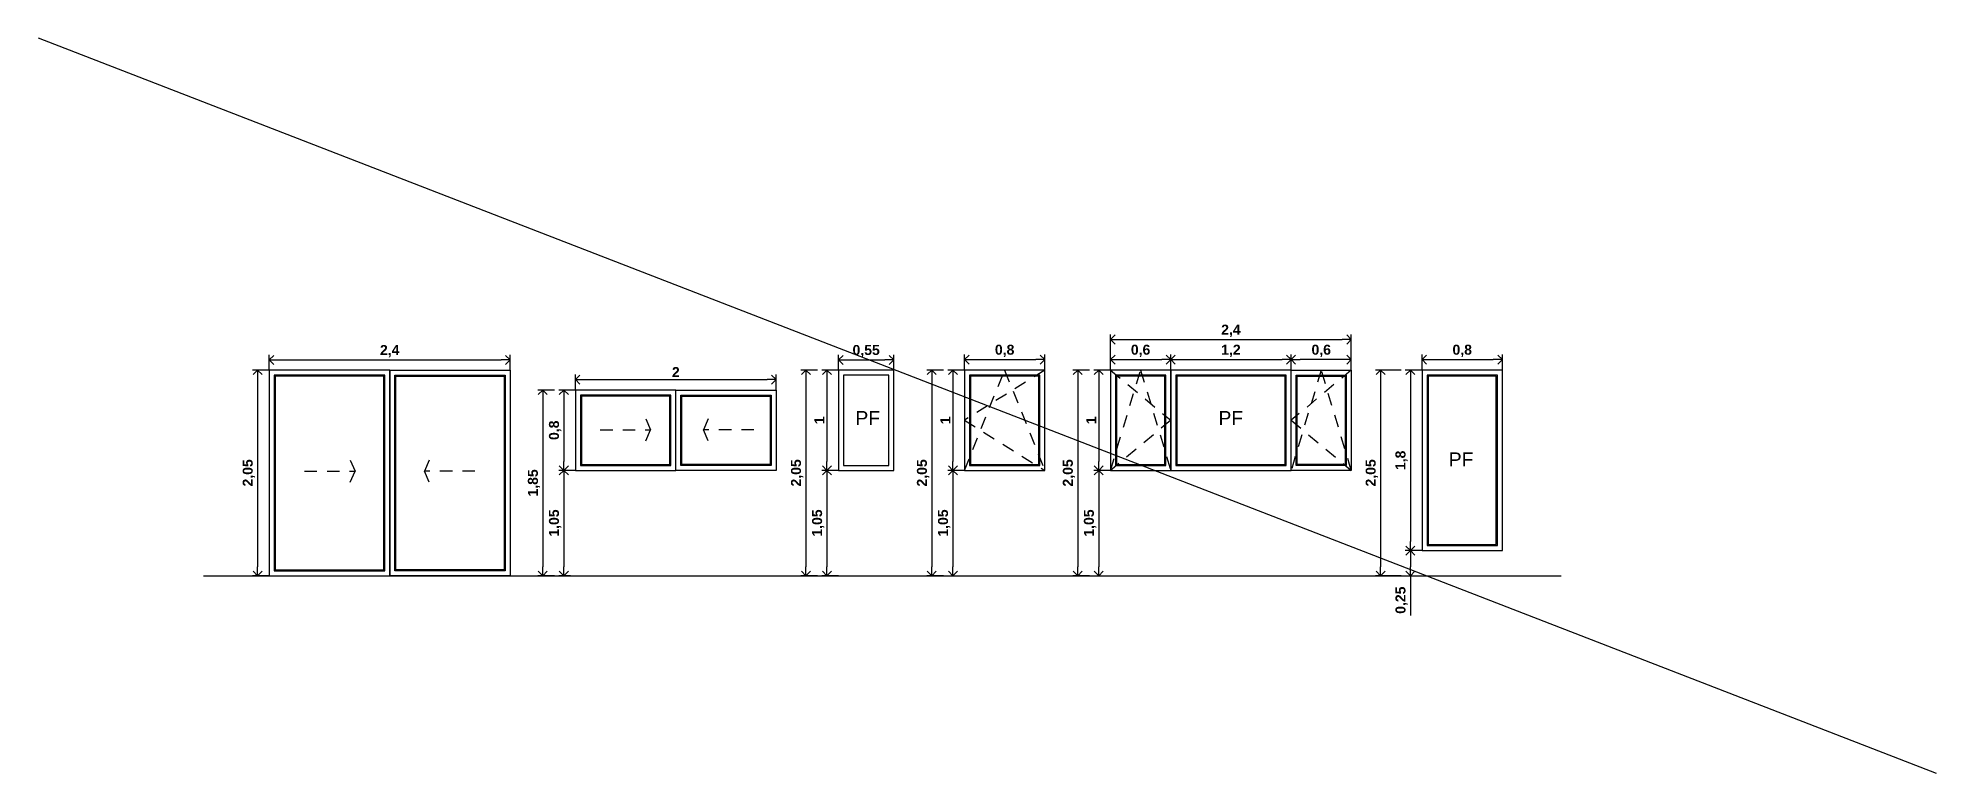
# Model space of a CAD drawing. Header units: millimetres. Extents: x 1416 to 3571, y 1446 to 1743.
# Drawn here: x 1522.26 to 1541.17, y 1464.09 to 1471.42 of the extents above; entities that cross this region are included whole.
import ezdxf
from ezdxf.enums import TextEntityAlignment as Align

# ---------------------------------------------------------------- set-up
doc = ezdxf.new("R2010")
doc.units = ezdxf.units.MM
doc.header["$PDMODE"] = 3
doc.linetypes.add('RAYITAS', pattern=[0.375, 0.25, -0.125])
doc.layers.add('01', color=50, linetype='Continuous', lineweight=30)
doc.layers.add('8.4-Cotas Techo', color=2, linetype='Continuous')
doc.styles.add('ARIAL', font='arial.ttf')
doc.styles.add('SANSSERIFBOLD', font='sasb____.pfb')
doc.dimstyles.new('cota de flecha 1en100', dxfattribs={"dimtxt": 0.18, "dimasz": 0.15, "dimexe": 0.15, "dimexo": 0, "dimgap": 0.025, "dimtad": 1, "dimtxsty": 'SANSSERIFBOLD', "dimblk": 'OPEN90', "dimcen": 0.3, "dimadec": 0, "dimazin": 0, "dimtfac": 1, "dimtmove": 0, "dimatfit": 3, "dimldrblk": 'OPEN90', "dimfxl": 1, "dimarcsym": 0})

msp = doc.modelspace()

# ---------------------------------------------------------------- texts
at = {"style": 'ARIAL', "flags": 4}
for p in [(1530.526, 1467.635), (1534.144, 1467.635), (1536.439, 1467.222)]:
    msp.add_attdef('PF', text='P1', height=0.1378, dxfattribs=at).set_placement(p, align=Align.MIDDLE_CENTER)

# ---------------------------------------------------------------- blocks, each defined once
blk = doc.blocks.new('_Open90')
at = {"color": 0, "linetype": 'ByBlock', "lineweight": -2}
for p, q in [((0, 0), (-1, 0)), ((-0.5, 0.5), (0, 0)), ((0, 0), (-0.5, -0.5))]:
    blk.add_line(p, q, dxfattribs=at)
blk = doc.blocks.new('*D135')
at = {"layer": '8.4-Cotas Techo', "color": 0, "lineweight": -2}
for p, q in [((1531.49, 1468.112), (1531.49, 1468.267)), ((1531.58, 1468.217), (1532.2, 1468.217)), ((1532.29, 1468.112), (1532.29, 1468.267))]:
    blk.add_line(p, q, dxfattribs=at)
at = {"layer": 'Defpoints', "color": 0}
for p in [(1532.29, 1468.217), (1531.49, 1468.112), (1532.29, 1468.112)]:
    blk.add_point(p, dxfattribs=at)
at = {"layer": '8.4-Cotas Techo', "color": 0, "lineweight": -2, "xscale": 0.09, "yscale": 0.09, "zscale": 0.09, "rotation": 180}
blk.add_blockref('_Open90', (1531.49, 1468.217), dxfattribs=at)
at = {"layer": '8.4-Cotas Techo', "color": 0, "lineweight": -2, "xscale": 0.09, "yscale": 0.09, "zscale": 0.09}
blk.add_blockref('_Open90', (1532.29, 1468.217), dxfattribs=at)
at = {"layer": '8.4-Cotas Techo', "color": 0, "insert": (1531.89, 1468.304), "char_height": 0.1, "attachment_point": 5, "style": 'SANSSERIFBOLD'}
blk.add_mtext('0,8', dxfattribs=at)
blk = doc.blocks.new('*D136')
at = {"layer": '8.4-Cotas Techo', "color": 0, "lineweight": -2}
for p, q in [((1531.49, 1468.112), (1531.324, 1468.112)), ((1531.374, 1468.022), (1531.374, 1467.202)), ((1531.49, 1467.112), (1531.324, 1467.112))]:
    blk.add_line(p, q, dxfattribs=at)
at = {"layer": 'Defpoints', "color": 0}
for p in [(1531.49, 1468.112), (1531.374, 1467.112), (1531.49, 1467.112)]:
    blk.add_point(p, dxfattribs=at)
at = {"layer": '8.4-Cotas Techo', "color": 0, "lineweight": -2, "xscale": 0.09, "yscale": 0.09, "zscale": 0.09}
for p, rotation in [((1531.374, 1468.112), 90), ((1531.374, 1467.112), 270)]:
    blk.add_blockref('_Open90', p, dxfattribs=dict(at, rotation=rotation))
at = {"layer": '8.4-Cotas Techo', "color": 0, "insert": (1531.299, 1467.612), "char_height": 0.1, "attachment_point": 5, "rotation": 90, "style": 'SANSSERIFBOLD'}
blk.add_mtext('1', dxfattribs=at)
blk = doc.blocks.new('*D122')
at = {"layer": '8.4-Cotas Techo', "color": 0, "lineweight": -2}
for p, q in [((1531.49, 1467.112), (1531.324, 1467.112)), ((1531.374, 1467.022), (1531.374, 1466.152)), ((1531.24, 1466.062), (1531.424, 1466.062))]:
    blk.add_line(p, q, dxfattribs=at)
at = {"layer": 'Defpoints', "color": 0}
for p in [(1531.49, 1467.112), (1531.24, 1466.062), (1531.374, 1466.062)]:
    blk.add_point(p, dxfattribs=at)
at = {"layer": '8.4-Cotas Techo', "color": 0, "lineweight": -2, "xscale": 0.09, "yscale": 0.09, "zscale": 0.09}
for p, rotation in [((1531.374, 1467.112), 90), ((1531.374, 1466.062), 270)]:
    blk.add_blockref('_Open90', p, dxfattribs=dict(at, rotation=rotation))
at = {"layer": '8.4-Cotas Techo', "color": 0, "insert": (1531.287, 1466.587), "char_height": 0.1, "attachment_point": 5, "rotation": 90, "style": 'SANSSERIFBOLD'}
blk.add_mtext('1,05', dxfattribs=at)
blk = doc.blocks.new('*D137')
at = {"layer": '8.4-Cotas Techo', "color": 0, "lineweight": -2}
for p, q in [((1530.235, 1468.112), (1530.235, 1468.264)), ((1530.785, 1468.112), (1530.785, 1468.264)), ((1530.325, 1468.214), (1530.695, 1468.214))]:
    blk.add_line(p, q, dxfattribs=at)
at = {"layer": 'Defpoints', "color": 0}
for p in [(1530.235, 1468.112), (1530.785, 1468.214), (1530.785, 1468.112)]:
    blk.add_point(p, dxfattribs=at)
at = {"layer": '8.4-Cotas Techo', "color": 0, "lineweight": -2, "xscale": 0.09, "yscale": 0.09, "zscale": 0.09, "rotation": 180}
blk.add_blockref('_Open90', (1530.235, 1468.214), dxfattribs=at)
at = {"layer": '8.4-Cotas Techo', "color": 0, "lineweight": -2, "xscale": 0.09, "yscale": 0.09, "zscale": 0.09}
blk.add_blockref('_Open90', (1530.785, 1468.214), dxfattribs=at)
at = {"layer": '8.4-Cotas Techo', "color": 0, "insert": (1530.51, 1468.301), "char_height": 0.1, "attachment_point": 5, "style": 'SANSSERIFBOLD'}
blk.add_mtext('0,55', dxfattribs=at)
blk = doc.blocks.new('*D138')
at = {"layer": '8.4-Cotas Techo', "color": 0, "lineweight": -2}
for p, q in [((1530.235, 1468.112), (1530.069, 1468.112)), ((1530.119, 1468.022), (1530.119, 1467.202)), ((1530.235, 1467.112), (1530.069, 1467.112))]:
    blk.add_line(p, q, dxfattribs=at)
at = {"layer": 'Defpoints', "color": 0}
for p in [(1530.235, 1468.112), (1530.119, 1467.112), (1530.235, 1467.112)]:
    blk.add_point(p, dxfattribs=at)
at = {"layer": '8.4-Cotas Techo', "color": 0, "lineweight": -2, "xscale": 0.09, "yscale": 0.09, "zscale": 0.09}
for p, rotation in [((1530.119, 1468.112), 90), ((1530.119, 1467.112), 270)]:
    blk.add_blockref('_Open90', p, dxfattribs=dict(at, rotation=rotation))
at = {"layer": '8.4-Cotas Techo', "color": 0, "insert": (1530.044, 1467.612), "char_height": 0.1, "attachment_point": 5, "rotation": 90, "style": 'SANSSERIFBOLD'}
blk.add_mtext('1', dxfattribs=at)
blk = doc.blocks.new('*D123')
at = {"layer": '8.4-Cotas Techo', "color": 0, "lineweight": -2}
for p, q in [((1530.235, 1467.112), (1530.069, 1467.112)), ((1530.119, 1467.022), (1530.119, 1466.152)), ((1530.235, 1466.062), (1530.069, 1466.062))]:
    blk.add_line(p, q, dxfattribs=at)
at = {"layer": 'Defpoints', "color": 0}
for p in [(1530.235, 1467.112), (1530.119, 1466.062), (1530.235, 1466.062)]:
    blk.add_point(p, dxfattribs=at)
at = {"layer": '8.4-Cotas Techo', "color": 0, "lineweight": -2, "xscale": 0.09, "yscale": 0.09, "zscale": 0.09}
for p, rotation in [((1530.119, 1467.112), 90), ((1530.119, 1466.062), 270)]:
    blk.add_blockref('_Open90', p, dxfattribs=dict(at, rotation=rotation))
at = {"layer": '8.4-Cotas Techo', "color": 0, "insert": (1530.032, 1466.587), "char_height": 0.1, "attachment_point": 5, "rotation": 90, "style": 'SANSSERIFBOLD'}
blk.add_mtext('1,05', dxfattribs=at)
blk = doc.blocks.new('*D124')
at = {"layer": '8.4-Cotas Techo', "color": 0, "lineweight": -2}
for p, q in [((1524.562, 1468.112), (1524.562, 1468.264)), ((1526.962, 1468.112), (1526.962, 1468.264)), ((1524.652, 1468.214), (1526.872, 1468.214))]:
    blk.add_line(p, q, dxfattribs=at)
at = {"layer": 'Defpoints', "color": 0}
for p in [(1524.562, 1468.112), (1526.962, 1468.214), (1526.962, 1468.112)]:
    blk.add_point(p, dxfattribs=at)
at = {"layer": '8.4-Cotas Techo', "color": 0, "lineweight": -2, "xscale": 0.09, "yscale": 0.09, "zscale": 0.09, "rotation": 180}
blk.add_blockref('_Open90', (1524.562, 1468.214), dxfattribs=at)
at = {"layer": '8.4-Cotas Techo', "color": 0, "lineweight": -2, "xscale": 0.09, "yscale": 0.09, "zscale": 0.09}
blk.add_blockref('_Open90', (1526.962, 1468.214), dxfattribs=at)
at = {"layer": '8.4-Cotas Techo', "color": 0, "insert": (1525.762, 1468.301), "char_height": 0.1, "attachment_point": 5, "style": 'SANSSERIFBOLD'}
blk.add_mtext('2,4', dxfattribs=at)
blk = doc.blocks.new('*D139')
at = {"layer": '8.4-Cotas Techo', "color": 0, "lineweight": -2}
for p, q in [((1524.562, 1468.112), (1524.395, 1468.112)), ((1524.445, 1468.022), (1524.445, 1466.152)), ((1524.562, 1466.062), (1524.395, 1466.062))]:
    blk.add_line(p, q, dxfattribs=at)
at = {"layer": 'Defpoints', "color": 0}
for p in [(1524.562, 1468.112), (1524.445, 1466.062), (1524.562, 1466.062)]:
    blk.add_point(p, dxfattribs=at)
at = {"layer": '8.4-Cotas Techo', "color": 0, "lineweight": -2, "xscale": 0.09, "yscale": 0.09, "zscale": 0.09}
for p, rotation in [((1524.445, 1468.112), 90), ((1524.445, 1466.062), 270)]:
    blk.add_blockref('_Open90', p, dxfattribs=dict(at, rotation=rotation))
at = {"layer": '8.4-Cotas Techo', "color": 0, "insert": (1524.358, 1467.087), "char_height": 0.1, "attachment_point": 5, "rotation": 90, "style": 'SANSSERIFBOLD'}
blk.add_mtext('2,05', dxfattribs=at)
blk = doc.blocks.new('*D143')
at = {"layer": '8.4-Cotas Techo', "color": 0, "lineweight": -2}
for p, q in [((1527.613, 1467.912), (1527.613, 1468.067)), ((1529.613, 1467.912), (1529.613, 1468.067)), ((1527.703, 1468.017), (1529.523, 1468.017))]:
    blk.add_line(p, q, dxfattribs=at)
at = {"layer": 'Defpoints', "color": 0}
for p in [(1527.613, 1467.912), (1529.613, 1468.017), (1529.613, 1467.912)]:
    blk.add_point(p, dxfattribs=at)
at = {"layer": '8.4-Cotas Techo', "color": 0, "lineweight": -2, "xscale": 0.09, "yscale": 0.09, "zscale": 0.09, "rotation": 180}
blk.add_blockref('_Open90', (1527.613, 1468.017), dxfattribs=at)
at = {"layer": '8.4-Cotas Techo', "color": 0, "lineweight": -2, "xscale": 0.09, "yscale": 0.09, "zscale": 0.09}
blk.add_blockref('_Open90', (1529.613, 1468.017), dxfattribs=at)
at = {"layer": '8.4-Cotas Techo', "color": 0, "insert": (1528.613, 1468.092), "char_height": 0.1, "attachment_point": 5, "style": 'SANSSERIFBOLD'}
blk.add_mtext('2', dxfattribs=at)
blk = doc.blocks.new('*D144')
at = {"layer": '8.4-Cotas Techo', "color": 0, "lineweight": -2}
for p, q in [((1527.613, 1467.912), (1527.447, 1467.912)), ((1527.497, 1467.822), (1527.497, 1467.202)), ((1527.613, 1467.112), (1527.447, 1467.112))]:
    blk.add_line(p, q, dxfattribs=at)
at = {"layer": 'Defpoints', "color": 0}
for p in [(1527.613, 1467.912), (1527.497, 1467.112), (1527.613, 1467.112)]:
    blk.add_point(p, dxfattribs=at)
at = {"layer": '8.4-Cotas Techo', "color": 0, "lineweight": -2, "xscale": 0.09, "yscale": 0.09, "zscale": 0.09}
for p, rotation in [((1527.497, 1467.912), 90), ((1527.497, 1467.112), 270)]:
    blk.add_blockref('_Open90', p, dxfattribs=dict(at, rotation=rotation))
at = {"layer": '8.4-Cotas Techo', "color": 0, "insert": (1527.41, 1467.512), "char_height": 0.1, "attachment_point": 5, "rotation": 90, "style": 'SANSSERIFBOLD'}
blk.add_mtext('0,8', dxfattribs=at)
blk = doc.blocks.new('*D131')
at = {"layer": '8.4-Cotas Techo', "color": 0, "lineweight": -2}
for p, q in [((1527.613, 1467.112), (1527.447, 1467.112)), ((1527.497, 1467.022), (1527.497, 1466.152)), ((1527.563, 1466.062), (1527.447, 1466.062))]:
    blk.add_line(p, q, dxfattribs=at)
at = {"layer": 'Defpoints', "color": 0}
for p in [(1527.613, 1467.112), (1527.497, 1466.062), (1527.563, 1466.062)]:
    blk.add_point(p, dxfattribs=at)
at = {"layer": '8.4-Cotas Techo', "color": 0, "lineweight": -2, "xscale": 0.09, "yscale": 0.09, "zscale": 0.09}
for p, rotation in [((1527.497, 1467.112), 90), ((1527.497, 1466.062), 270)]:
    blk.add_blockref('_Open90', p, dxfattribs=dict(at, rotation=rotation))
at = {"layer": '8.4-Cotas Techo', "color": 0, "insert": (1527.41, 1466.587), "char_height": 0.1, "attachment_point": 5, "rotation": 90, "style": 'SANSSERIFBOLD'}
blk.add_mtext('1,05', dxfattribs=at)
blk = doc.blocks.new('*D129')
at = {"layer": '8.4-Cotas Techo', "color": 0, "lineweight": -2}
for p, q in [((1527.403, 1467.912), (1527.237, 1467.912)), ((1527.287, 1467.822), (1527.287, 1466.152)), ((1527.403, 1466.062), (1527.237, 1466.062))]:
    blk.add_line(p, q, dxfattribs=at)
at = {"layer": 'Defpoints', "color": 0}
for p in [(1527.403, 1467.912), (1527.287, 1466.062), (1527.403, 1466.062)]:
    blk.add_point(p, dxfattribs=at)
at = {"layer": '8.4-Cotas Techo', "color": 0, "lineweight": -2, "xscale": 0.09, "yscale": 0.09, "zscale": 0.09}
for p, rotation in [((1527.287, 1467.912), 90), ((1527.287, 1466.062), 270)]:
    blk.add_blockref('_Open90', p, dxfattribs=dict(at, rotation=rotation))
at = {"layer": '8.4-Cotas Techo', "color": 0, "insert": (1527.2, 1466.987), "char_height": 0.1, "attachment_point": 5, "rotation": 90, "style": 'SANSSERIFBOLD'}
blk.add_mtext('1,85', dxfattribs=at)
blk = doc.blocks.new('*D130')
at = {"layer": '8.4-Cotas Techo', "color": 0, "lineweight": -2}
for p, q in [((1530.025, 1468.112), (1529.859, 1468.112)), ((1529.909, 1468.022), (1529.909, 1466.152)), ((1530.025, 1466.062), (1529.859, 1466.062))]:
    blk.add_line(p, q, dxfattribs=at)
at = {"layer": 'Defpoints', "color": 0}
for p in [(1530.025, 1468.112), (1529.909, 1466.062), (1530.025, 1466.062)]:
    blk.add_point(p, dxfattribs=at)
at = {"layer": '8.4-Cotas Techo', "color": 0, "lineweight": -2, "xscale": 0.09, "yscale": 0.09, "zscale": 0.09}
for p, rotation in [((1529.909, 1468.112), 90), ((1529.909, 1466.062), 270)]:
    blk.add_blockref('_Open90', p, dxfattribs=dict(at, rotation=rotation))
at = {"layer": '8.4-Cotas Techo', "color": 0, "insert": (1529.822, 1467.087), "char_height": 0.1, "attachment_point": 5, "rotation": 90, "style": 'SANSSERIFBOLD'}
blk.add_mtext('2,05', dxfattribs=at)
blk = doc.blocks.new('*D126')
at = {"layer": '8.4-Cotas Techo', "color": 0, "lineweight": -2}
for p, q in [((1531.28, 1468.112), (1531.114, 1468.112)), ((1531.164, 1468.022), (1531.164, 1466.152)), ((1531.28, 1466.062), (1531.114, 1466.062))]:
    blk.add_line(p, q, dxfattribs=at)
at = {"layer": 'Defpoints', "color": 0}
for p in [(1531.28, 1468.112), (1531.164, 1466.062), (1531.28, 1466.062)]:
    blk.add_point(p, dxfattribs=at)
at = {"layer": '8.4-Cotas Techo', "color": 0, "lineweight": -2, "xscale": 0.09, "yscale": 0.09, "zscale": 0.09}
for p, rotation in [((1531.164, 1468.112), 90), ((1531.164, 1466.062), 270)]:
    blk.add_blockref('_Open90', p, dxfattribs=dict(at, rotation=rotation))
at = {"layer": '8.4-Cotas Techo', "color": 0, "insert": (1531.077, 1467.087), "char_height": 0.1, "attachment_point": 5, "rotation": 90, "style": 'SANSSERIFBOLD'}
blk.add_mtext('2,05', dxfattribs=at)
blk = doc.blocks.new('*D141')
at = {"layer": '8.4-Cotas Techo', "color": 0, "lineweight": -2}
for p, q in [((1532.945, 1468.112), (1532.945, 1468.267)), ((1533.035, 1468.217), (1533.455, 1468.217)), ((1533.545, 1468.112), (1533.545, 1468.267))]:
    blk.add_line(p, q, dxfattribs=at)
at = {"layer": 'Defpoints', "color": 0}
for p in [(1533.545, 1468.217), (1532.945, 1468.112), (1533.545, 1468.112)]:
    blk.add_point(p, dxfattribs=at)
at = {"layer": '8.4-Cotas Techo', "color": 0, "lineweight": -2, "xscale": 0.09, "yscale": 0.09, "zscale": 0.09, "rotation": 180}
blk.add_blockref('_Open90', (1532.945, 1468.217), dxfattribs=at)
at = {"layer": '8.4-Cotas Techo', "color": 0, "lineweight": -2, "xscale": 0.09, "yscale": 0.09, "zscale": 0.09}
blk.add_blockref('_Open90', (1533.545, 1468.217), dxfattribs=at)
at = {"layer": '8.4-Cotas Techo', "color": 0, "insert": (1533.245, 1468.304), "char_height": 0.1, "attachment_point": 5, "style": 'SANSSERIFBOLD'}
blk.add_mtext('0,6', dxfattribs=at)
blk = doc.blocks.new('*D142')
at = {"layer": '8.4-Cotas Techo', "color": 0, "lineweight": -2}
for p, q in [((1532.945, 1468.112), (1532.778, 1468.112)), ((1532.828, 1468.022), (1532.828, 1467.202)), ((1532.945, 1467.112), (1532.778, 1467.112))]:
    blk.add_line(p, q, dxfattribs=at)
at = {"layer": 'Defpoints', "color": 0}
for p in [(1532.945, 1468.112), (1532.828, 1467.112), (1532.945, 1467.112)]:
    blk.add_point(p, dxfattribs=at)
at = {"layer": '8.4-Cotas Techo', "color": 0, "lineweight": -2, "xscale": 0.09, "yscale": 0.09, "zscale": 0.09}
for p, rotation in [((1532.828, 1468.112), 90), ((1532.828, 1467.112), 270)]:
    blk.add_blockref('_Open90', p, dxfattribs=dict(at, rotation=rotation))
at = {"layer": '8.4-Cotas Techo', "color": 0, "insert": (1532.753, 1467.612), "char_height": 0.1, "attachment_point": 5, "rotation": 90, "style": 'SANSSERIFBOLD'}
blk.add_mtext('1', dxfattribs=at)
blk = doc.blocks.new('*D127')
at = {"layer": '8.4-Cotas Techo', "color": 0, "lineweight": -2}
for p, q in [((1532.945, 1467.112), (1532.778, 1467.112)), ((1532.828, 1467.022), (1532.828, 1466.152)), ((1532.695, 1466.062), (1532.878, 1466.062))]:
    blk.add_line(p, q, dxfattribs=at)
at = {"layer": 'Defpoints', "color": 0}
for p in [(1532.945, 1467.112), (1532.695, 1466.062), (1532.828, 1466.062)]:
    blk.add_point(p, dxfattribs=at)
at = {"layer": '8.4-Cotas Techo', "color": 0, "lineweight": -2, "xscale": 0.09, "yscale": 0.09, "zscale": 0.09}
for p, rotation in [((1532.828, 1467.112), 90), ((1532.828, 1466.062), 270)]:
    blk.add_blockref('_Open90', p, dxfattribs=dict(at, rotation=rotation))
at = {"layer": '8.4-Cotas Techo', "color": 0, "insert": (1532.741, 1466.587), "char_height": 0.1, "attachment_point": 5, "rotation": 90, "style": 'SANSSERIFBOLD'}
blk.add_mtext('1,05', dxfattribs=at)
blk = doc.blocks.new('*D128')
at = {"layer": '8.4-Cotas Techo', "color": 0, "lineweight": -2}
for p, q in [((1532.735, 1468.112), (1532.568, 1468.112)), ((1532.618, 1468.022), (1532.618, 1466.152)), ((1532.735, 1466.062), (1532.568, 1466.062))]:
    blk.add_line(p, q, dxfattribs=at)
at = {"layer": 'Defpoints', "color": 0}
for p in [(1532.735, 1468.112), (1532.618, 1466.062), (1532.735, 1466.062)]:
    blk.add_point(p, dxfattribs=at)
at = {"layer": '8.4-Cotas Techo', "color": 0, "lineweight": -2, "xscale": 0.09, "yscale": 0.09, "zscale": 0.09}
for p, rotation in [((1532.618, 1468.112), 90), ((1532.618, 1466.062), 270)]:
    blk.add_blockref('_Open90', p, dxfattribs=dict(at, rotation=rotation))
at = {"layer": '8.4-Cotas Techo', "color": 0, "insert": (1532.531, 1467.087), "char_height": 0.1, "attachment_point": 5, "rotation": 90, "style": 'SANSSERIFBOLD'}
blk.add_mtext('2,05', dxfattribs=at)
blk = doc.blocks.new('*D140')
at = {"layer": '8.4-Cotas Techo', "color": 0, "lineweight": -2}
for p, q in [((1534.745, 1468.112), (1534.745, 1468.267)), ((1535.255, 1468.217), (1534.835, 1468.217)), ((1535.345, 1468.112), (1535.345, 1468.267))]:
    blk.add_line(p, q, dxfattribs=at)
at = {"layer": 'Defpoints', "color": 0}
for p in [(1534.745, 1468.217), (1534.745, 1468.112), (1535.345, 1468.112)]:
    blk.add_point(p, dxfattribs=at)
at = {"layer": '8.4-Cotas Techo', "color": 0, "lineweight": -2, "xscale": 0.09, "yscale": 0.09, "zscale": 0.09, "rotation": 180}
blk.add_blockref('_Open90', (1534.745, 1468.217), dxfattribs=at)
at = {"layer": '8.4-Cotas Techo', "color": 0, "lineweight": -2, "xscale": 0.09, "yscale": 0.09, "zscale": 0.09}
blk.add_blockref('_Open90', (1535.345, 1468.217), dxfattribs=at)
at = {"layer": '8.4-Cotas Techo', "color": 0, "insert": (1535.045, 1468.304), "char_height": 0.1, "attachment_point": 5, "style": 'SANSSERIFBOLD'}
blk.add_mtext('0,6', dxfattribs=at)
blk = doc.blocks.new('*D125')
at = {"layer": '8.4-Cotas Techo', "color": 0, "lineweight": -2}
for p, q in [((1533.545, 1468.112), (1533.545, 1468.267)), ((1533.635, 1468.217), (1534.655, 1468.217)), ((1534.745, 1468.112), (1534.745, 1468.267))]:
    blk.add_line(p, q, dxfattribs=at)
at = {"layer": 'Defpoints', "color": 0}
for p in [(1534.745, 1468.217), (1533.545, 1468.112), (1534.745, 1468.112)]:
    blk.add_point(p, dxfattribs=at)
at = {"layer": '8.4-Cotas Techo', "color": 0, "lineweight": -2, "xscale": 0.09, "yscale": 0.09, "zscale": 0.09, "rotation": 180}
blk.add_blockref('_Open90', (1533.545, 1468.217), dxfattribs=at)
at = {"layer": '8.4-Cotas Techo', "color": 0, "lineweight": -2, "xscale": 0.09, "yscale": 0.09, "zscale": 0.09}
blk.add_blockref('_Open90', (1534.745, 1468.217), dxfattribs=at)
at = {"layer": '8.4-Cotas Techo', "color": 0, "insert": (1534.145, 1468.304), "char_height": 0.1, "attachment_point": 5, "style": 'SANSSERIFBOLD'}
blk.add_mtext('1,2', dxfattribs=at)
blk = doc.blocks.new('*D132')
at = {"layer": '8.4-Cotas Techo', "color": 0, "lineweight": -2}
for p, q in [((1532.945, 1468.112), (1532.945, 1468.467)), ((1533.035, 1468.417), (1535.255, 1468.417)), ((1535.345, 1468.112), (1535.345, 1468.467))]:
    blk.add_line(p, q, dxfattribs=at)
at = {"layer": 'Defpoints', "color": 0}
for p in [(1535.345, 1468.417), (1532.945, 1468.112), (1535.345, 1468.112)]:
    blk.add_point(p, dxfattribs=at)
at = {"layer": '8.4-Cotas Techo', "color": 0, "lineweight": -2, "xscale": 0.09, "yscale": 0.09, "zscale": 0.09, "rotation": 180}
blk.add_blockref('_Open90', (1532.945, 1468.417), dxfattribs=at)
at = {"layer": '8.4-Cotas Techo', "color": 0, "lineweight": -2, "xscale": 0.09, "yscale": 0.09, "zscale": 0.09}
blk.add_blockref('_Open90', (1535.345, 1468.417), dxfattribs=at)
at = {"layer": '8.4-Cotas Techo', "color": 0, "insert": (1534.145, 1468.504), "char_height": 0.1, "attachment_point": 5, "style": 'SANSSERIFBOLD'}
blk.add_mtext('2,4', dxfattribs=at)
blk = doc.blocks.new('*D145')
at = {"layer": '8.4-Cotas Techo', "color": 0, "lineweight": -2}
for p, q in [((1536.05, 1468.112), (1536.05, 1468.267)), ((1536.14, 1468.217), (1536.76, 1468.217)), ((1536.85, 1468.112), (1536.85, 1468.267))]:
    blk.add_line(p, q, dxfattribs=at)
at = {"layer": 'Defpoints', "color": 0}
for p in [(1536.85, 1468.217), (1536.05, 1468.112), (1536.85, 1468.112)]:
    blk.add_point(p, dxfattribs=at)
at = {"layer": '8.4-Cotas Techo', "color": 0, "lineweight": -2, "xscale": 0.09, "yscale": 0.09, "zscale": 0.09, "rotation": 180}
blk.add_blockref('_Open90', (1536.05, 1468.217), dxfattribs=at)
at = {"layer": '8.4-Cotas Techo', "color": 0, "lineweight": -2, "xscale": 0.09, "yscale": 0.09, "zscale": 0.09}
blk.add_blockref('_Open90', (1536.85, 1468.217), dxfattribs=at)
at = {"layer": '8.4-Cotas Techo', "color": 0, "insert": (1536.45, 1468.304), "char_height": 0.1, "attachment_point": 5, "style": 'SANSSERIFBOLD'}
blk.add_mtext('0,8', dxfattribs=at)
blk = doc.blocks.new('*D146')
at = {"layer": '8.4-Cotas Techo', "color": 0, "lineweight": -2}
for p, q in [((1536.05, 1468.112), (1535.883, 1468.112)), ((1535.933, 1468.022), (1535.933, 1466.402)), ((1536.05, 1466.312), (1535.883, 1466.312))]:
    blk.add_line(p, q, dxfattribs=at)
at = {"layer": 'Defpoints', "color": 0}
for p in [(1536.05, 1468.112), (1535.933, 1466.312), (1536.05, 1466.312)]:
    blk.add_point(p, dxfattribs=at)
at = {"layer": '8.4-Cotas Techo', "color": 0, "lineweight": -2, "xscale": 0.09, "yscale": 0.09, "zscale": 0.09}
for p, rotation in [((1535.933, 1468.112), 90), ((1535.933, 1466.312), 270)]:
    blk.add_blockref('_Open90', p, dxfattribs=dict(at, rotation=rotation))
at = {"layer": '8.4-Cotas Techo', "color": 0, "insert": (1535.846, 1467.212), "char_height": 0.1, "attachment_point": 5, "rotation": 90, "style": 'SANSSERIFBOLD'}
blk.add_mtext('1,8', dxfattribs=at)
blk = doc.blocks.new('*D133')
at = {"layer": '8.4-Cotas Techo', "color": 0, "lineweight": -2}
for p, q in [((1536.05, 1466.312), (1535.883, 1466.312)), ((1535.933, 1466.222), (1535.933, 1466.152)), ((1535.8, 1466.062), (1535.983, 1466.062)), ((1535.933, 1466.062), (1535.933, 1465.665))]:
    blk.add_line(p, q, dxfattribs=at)
at = {"layer": 'Defpoints', "color": 0}
for p in [(1536.05, 1466.312), (1535.8, 1466.062), (1535.933, 1466.062)]:
    blk.add_point(p, dxfattribs=at)
at = {"layer": '8.4-Cotas Techo', "color": 0, "lineweight": -2, "xscale": 0.09, "yscale": 0.09, "zscale": 0.09}
for p, rotation in [((1535.933, 1466.312), 90), ((1535.933, 1466.062), 270)]:
    blk.add_blockref('_Open90', p, dxfattribs=dict(at, rotation=rotation))
at = {"layer": '8.4-Cotas Techo', "color": 0, "insert": (1535.846, 1465.818), "char_height": 0.1, "attachment_point": 5, "rotation": 90, "style": 'SANSSERIFBOLD'}
blk.add_mtext('0,25', dxfattribs=at)
blk = doc.blocks.new('*D134')
at = {"layer": '8.4-Cotas Techo', "color": 0, "lineweight": -2}
for p, q in [((1535.84, 1468.112), (1535.586, 1468.112)), ((1535.636, 1468.022), (1535.636, 1466.152)), ((1535.84, 1466.062), (1535.586, 1466.062))]:
    blk.add_line(p, q, dxfattribs=at)
at = {"layer": 'Defpoints', "color": 0}
for p in [(1535.84, 1468.112), (1535.636, 1466.062), (1535.84, 1466.062)]:
    blk.add_point(p, dxfattribs=at)
at = {"layer": '8.4-Cotas Techo', "color": 0, "lineweight": -2, "xscale": 0.09, "yscale": 0.09, "zscale": 0.09}
for p, rotation in [((1535.636, 1468.112), 90), ((1535.636, 1466.062), 270)]:
    blk.add_blockref('_Open90', p, dxfattribs=dict(at, rotation=rotation))
at = {"layer": '8.4-Cotas Techo', "color": 0, "insert": (1535.549, 1467.087), "char_height": 0.1, "attachment_point": 5, "rotation": 90, "style": 'SANSSERIFBOLD'}
blk.add_mtext('2,05', dxfattribs=at)

# ---------------------------------------------------------------- dimensions: what is measured, and where the dimension line sits
at = {"layer": '8.4-Cotas Techo', "color": 1}
for base, p1, p2, picture, middle in [((1535.345, 1468.417), (1532.945, 1468.112), (1535.345, 1468.112), '*D132', (1534.145, 1468.417)), ((1534.745, 1468.217), (1533.545, 1468.112), (1534.745, 1468.112), '*D125', (1534.145, 1468.217))]:
    dim = msp.add_linear_dim(base=base, p1=p1, p2=p2, dimstyle='cota de flecha 1en100', override={"dimtxt": 0.1, "dimasz": 0.09, "dimexe": 0.05, "dimdec": 1}, dxfattribs=at)
    dim.commit()
    dim.dimension.update_dxf_attribs({"geometry": picture, "text_midpoint": middle, "dimtype": 160})
for base, p1, p2, override, picture, middle in [((1526.962, 1468.214), (1524.562, 1468.112), (1526.962, 1468.112), {"dimtxt": 0.1, "dimasz": 0.09, "dimexe": 0.05, "dimdec": 1}, '*D124', (1525.762, 1468.301)), ((1530.785, 1468.214), (1530.235, 1468.112), (1530.785, 1468.112), {"dimtxt": 0.1, "dimasz": 0.09, "dimexe": 0.05}, '*D137', (1530.51, 1468.301)), ((1532.29, 1468.217), (1531.49, 1468.112), (1532.29, 1468.112), {"dimtxt": 0.1, "dimasz": 0.09, "dimexe": 0.05, "dimdec": 1}, '*D135', (1531.89, 1468.304)), ((1533.545, 1468.217), (1532.945, 1468.112), (1533.545, 1468.112), {"dimtxt": 0.1, "dimasz": 0.09, "dimexe": 0.05, "dimdec": 1}, '*D141', (1533.245, 1468.304)), ((1536.85, 1468.217), (1536.05, 1468.112), (1536.85, 1468.112), {"dimtxt": 0.1, "dimasz": 0.09, "dimexe": 0.05, "dimdec": 1}, '*D145', (1536.45, 1468.304)), ((1529.613, 1468.017), (1527.613, 1467.912), (1529.613, 1467.912), {"dimtxt": 0.1, "dimasz": 0.09, "dimexe": 0.05, "dimdec": 1}, '*D143', (1528.613, 1468.092))]:
    dim = msp.add_linear_dim(base=base, p1=p1, p2=p2, dimstyle='cota de flecha 1en100', override=override, dxfattribs=at)
    dim.commit()
    dim.dimension.update_dxf_attribs({"geometry": picture, "text_midpoint": middle})
for base, p1, p2, angle, override, picture, middle in [((1534.745, 1468.217), (1535.345, 1468.112), (1534.745, 1468.112), 180, {"dimtxt": 0.1, "dimasz": 0.09, "dimexe": 0.05, "dimdec": 1}, '*D140', (1535.045, 1468.304)), ((1524.445, 1466.062), (1524.562, 1468.112), (1524.562, 1466.062), 90, {"dimtxt": 0.1, "dimasz": 0.09, "dimexe": 0.05, "dimdec": 2}, '*D139', (1524.358, 1467.087)), ((1529.909, 1466.062), (1530.025, 1468.112), (1530.025, 1466.062), 90, {"dimtxt": 0.1, "dimasz": 0.09, "dimexe": 0.05, "dimdec": 2}, '*D130', (1529.822, 1467.087)), ((1530.119, 1467.112), (1530.235, 1468.112), (1530.235, 1467.112), 90, {"dimtxt": 0.1, "dimasz": 0.09, "dimexe": 0.05}, '*D138', (1530.044, 1467.612)), ((1531.164, 1466.062), (1531.28, 1468.112), (1531.28, 1466.062), 90, {"dimtxt": 0.1, "dimasz": 0.09, "dimexe": 0.05, "dimdec": 2}, '*D126', (1531.077, 1467.087)), ((1531.374, 1467.112), (1531.49, 1468.112), (1531.49, 1467.112), 90, {"dimtxt": 0.1, "dimasz": 0.09, "dimexe": 0.05}, '*D136', (1531.299, 1467.612)), ((1532.618, 1466.062), (1532.735, 1468.112), (1532.735, 1466.062), 90, {"dimtxt": 0.1, "dimasz": 0.09, "dimexe": 0.05, "dimdec": 2}, '*D128', (1532.531, 1467.087)), ((1532.828, 1467.112), (1532.945, 1468.112), (1532.945, 1467.112), 90, {"dimtxt": 0.1, "dimasz": 0.09, "dimexe": 0.05}, '*D142', (1532.753, 1467.612)), ((1535.933, 1466.312), (1536.05, 1468.112), (1536.05, 1466.312), 90, {"dimtxt": 0.1, "dimasz": 0.09, "dimexe": 0.05}, '*D146', (1535.846, 1467.212)), ((1527.287, 1466.062), (1527.403, 1467.912), (1527.403, 1466.062), 90, {"dimtxt": 0.1, "dimasz": 0.09, "dimexe": 0.05, "dimdec": 2}, '*D129', (1527.2, 1466.987)), ((1527.497, 1467.112), (1527.613, 1467.912), (1527.613, 1467.112), 90, {"dimtxt": 0.1, "dimasz": 0.09, "dimexe": 0.05}, '*D144', (1527.41, 1467.512)), ((1527.497, 1466.062), (1527.613, 1467.112), (1527.563, 1466.062), 90, {"dimtxt": 0.1, "dimasz": 0.09, "dimexe": 0.05}, '*D131', (1527.41, 1466.587)), ((1530.119, 1466.062), (1530.235, 1467.112), (1530.235, 1466.062), 90, {"dimtxt": 0.1, "dimasz": 0.09, "dimexe": 0.05}, '*D123', (1530.032, 1466.587)), ((1531.374, 1466.062), (1531.49, 1467.112), (1531.24, 1466.062), 90, {"dimtxt": 0.1, "dimasz": 0.09, "dimexe": 0.05}, '*D122', (1531.287, 1466.587)), ((1532.828, 1466.062), (1532.945, 1467.112), (1532.695, 1466.062), 90, {"dimtxt": 0.1, "dimasz": 0.09, "dimexe": 0.05}, '*D127', (1532.741, 1466.587)), ((1535.933, 1466.062), (1536.05, 1466.312), (1535.8, 1466.062), 90, {"dimtxt": 0.1, "dimasz": 0.09, "dimexe": 0.05}, '*D133', (1535.846, 1465.818))]:
    dim = msp.add_linear_dim(base=base, p1=p1, p2=p2, angle=angle, dimstyle='cota de flecha 1en100', override=override, dxfattribs=at)
    dim.commit()
    dim.dimension.update_dxf_attribs({"geometry": picture, "text_midpoint": middle})
dim = msp.add_linear_dim(base=(1535.636, 1466.062), p1=(1535.84, 1468.112), p2=(1535.84, 1466.062), angle=90, dimstyle='cota de flecha 1en100', override={"dimtxt": 0.1, "dimasz": 0.09, "dimexe": 0.05, "dimdec": 2}, dxfattribs=at)
dim.commit()
dim.dimension.update_dxf_attribs({"geometry": '*D134', "text_midpoint": (1535.636, 1467.087), "dimtype": 160})

# ---------------------------------------------------------------- linework, layer by layer
at = {"linetype": 'Continuous'}
msp.add_line((1525.762, 1468.112), (1525.762, 1466.062), dxfattribs=at)
at = {"linetype": 'RAYITAS', "ltscale": 0.5}
for p, q in [((1531.49, 1467.112), (1531.89, 1468.112)), ((1531.89, 1468.112), (1532.29, 1467.112)), ((1532.945, 1467.112), (1533.245, 1468.112)), ((1533.245, 1468.112), (1533.545, 1467.112)), ((1535.045, 1468.112), (1534.745, 1467.112)), ((1535.345, 1467.112), (1535.045, 1468.112))]:
    msp.add_line(p, q, dxfattribs=at)
for points in [[(1525.762, 1468.112), (1524.562, 1468.112), (1524.562, 1466.062), (1525.762, 1466.062)], [(1525.712, 1468.062), (1524.612, 1468.062), (1524.612, 1466.112), (1525.712, 1466.112)], [(1525.702, 1468.052), (1524.622, 1468.052), (1524.622, 1466.122), (1525.702, 1466.122)], [(1525.762, 1468.112), (1526.962, 1468.112), (1526.962, 1466.062), (1525.762, 1466.062)], [(1525.812, 1468.062), (1526.912, 1468.062), (1526.912, 1466.112), (1525.812, 1466.112)], [(1525.822, 1468.052), (1526.902, 1468.052), (1526.902, 1466.122), (1525.822, 1466.122)], [(1530.785, 1468.112), (1530.235, 1468.112), (1530.235, 1467.112), (1530.785, 1467.112)], [(1530.735, 1468.062), (1530.285, 1468.062), (1530.285, 1467.162), (1530.735, 1467.162)], [(1532.29, 1468.112), (1531.49, 1468.112), (1531.49, 1467.112), (1532.29, 1467.112)], [(1532.24, 1468.062), (1531.54, 1468.062), (1531.54, 1467.162), (1532.24, 1467.162)], [(1532.23, 1468.052), (1531.55, 1468.052), (1531.55, 1467.172), (1532.23, 1467.172)], [(1533.545, 1468.112), (1532.945, 1468.112), (1532.945, 1467.112), (1533.545, 1467.112)], [(1533.495, 1468.062), (1532.995, 1468.062), (1532.995, 1467.162), (1533.495, 1467.162)], [(1533.485, 1468.052), (1533.005, 1468.052), (1533.005, 1467.172), (1533.485, 1467.172)], [(1534.745, 1468.112), (1533.545, 1468.112), (1533.545, 1467.112), (1534.745, 1467.112)], [(1534.695, 1468.062), (1533.595, 1468.062), (1533.595, 1467.162), (1534.695, 1467.162)], [(1534.685, 1468.052), (1533.605, 1468.052), (1533.605, 1467.172), (1534.685, 1467.172)], [(1534.745, 1468.112), (1535.345, 1468.112), (1535.345, 1467.112), (1534.745, 1467.112)], [(1534.795, 1468.062), (1535.295, 1468.062), (1535.295, 1467.162), (1534.795, 1467.162)], [(1534.805, 1468.052), (1535.285, 1468.052), (1535.285, 1467.172), (1534.805, 1467.172)], [(1536.85, 1468.112), (1536.05, 1468.112), (1536.05, 1466.312), (1536.85, 1466.312)], [(1536.8, 1468.062), (1536.1, 1468.062), (1536.1, 1466.362), (1536.8, 1466.362)], [(1536.79, 1468.052), (1536.11, 1468.052), (1536.11, 1466.372), (1536.79, 1466.372)], [(1528.613, 1467.912), (1527.613, 1467.912), (1527.613, 1467.112), (1528.613, 1467.112)], [(1528.563, 1467.862), (1527.663, 1467.862), (1527.663, 1467.162), (1528.563, 1467.162)], [(1528.553, 1467.852), (1527.673, 1467.852), (1527.673, 1467.172), (1528.553, 1467.172)], [(1528.613, 1467.912), (1529.613, 1467.912), (1529.613, 1467.112), (1528.613, 1467.112)], [(1528.663, 1467.862), (1529.563, 1467.862), (1529.563, 1467.162), (1528.663, 1467.162)], [(1528.673, 1467.852), (1529.553, 1467.852), (1529.553, 1467.172), (1528.673, 1467.172)]]:
    msp.add_lwpolyline(points, close=True)
for points in [[(1532.29, 1468.112), (1531.49, 1467.612), (1532.29, 1467.112)], [(1532.945, 1468.112), (1533.545, 1467.612), (1532.945, 1467.112)], [(1535.345, 1468.112), (1534.745, 1467.612), (1535.345, 1467.112)], [(1527.859, 1467.515), (1528.362, 1467.515)], [(1528.314, 1467.625), (1528.362, 1467.515)], [(1528.314, 1467.405), (1528.362, 1467.515)], [(1528.937, 1467.625), (1528.888, 1467.515)], [(1529.392, 1467.515), (1528.888, 1467.515)], [(1528.937, 1467.405), (1528.888, 1467.515)], [(1524.912, 1467.104), (1525.416, 1467.104)], [(1525.367, 1467.215), (1525.416, 1467.104)], [(1525.367, 1466.994), (1525.416, 1467.104)], [(1526.156, 1467.215), (1526.107, 1467.104)], [(1526.611, 1467.104), (1526.107, 1467.104)], [(1526.156, 1466.994), (1526.107, 1467.104)]]:
    msp.add_lwpolyline(points, dxfattribs=at)
at = {"color": 4}
msp.add_lwpolyline([(1523.907, 1466.062), (1537.435, 1466.062)], dxfattribs=at)
at = {"layer": '01'}
msp.add_lwpolyline([(1522.257, 1471.423), (1541.172, 1464.094)], dxfattribs=at)

msp.set_redraw_order([(e.dxf.handle, doc.entitydb.next_handle()) for e in msp.query("TEXT MTEXT ATTDEF DIMENSION ARC_DIMENSION")])  # texts and dimensions are drawn at this point

doc.saveas('drawing.dxf')
